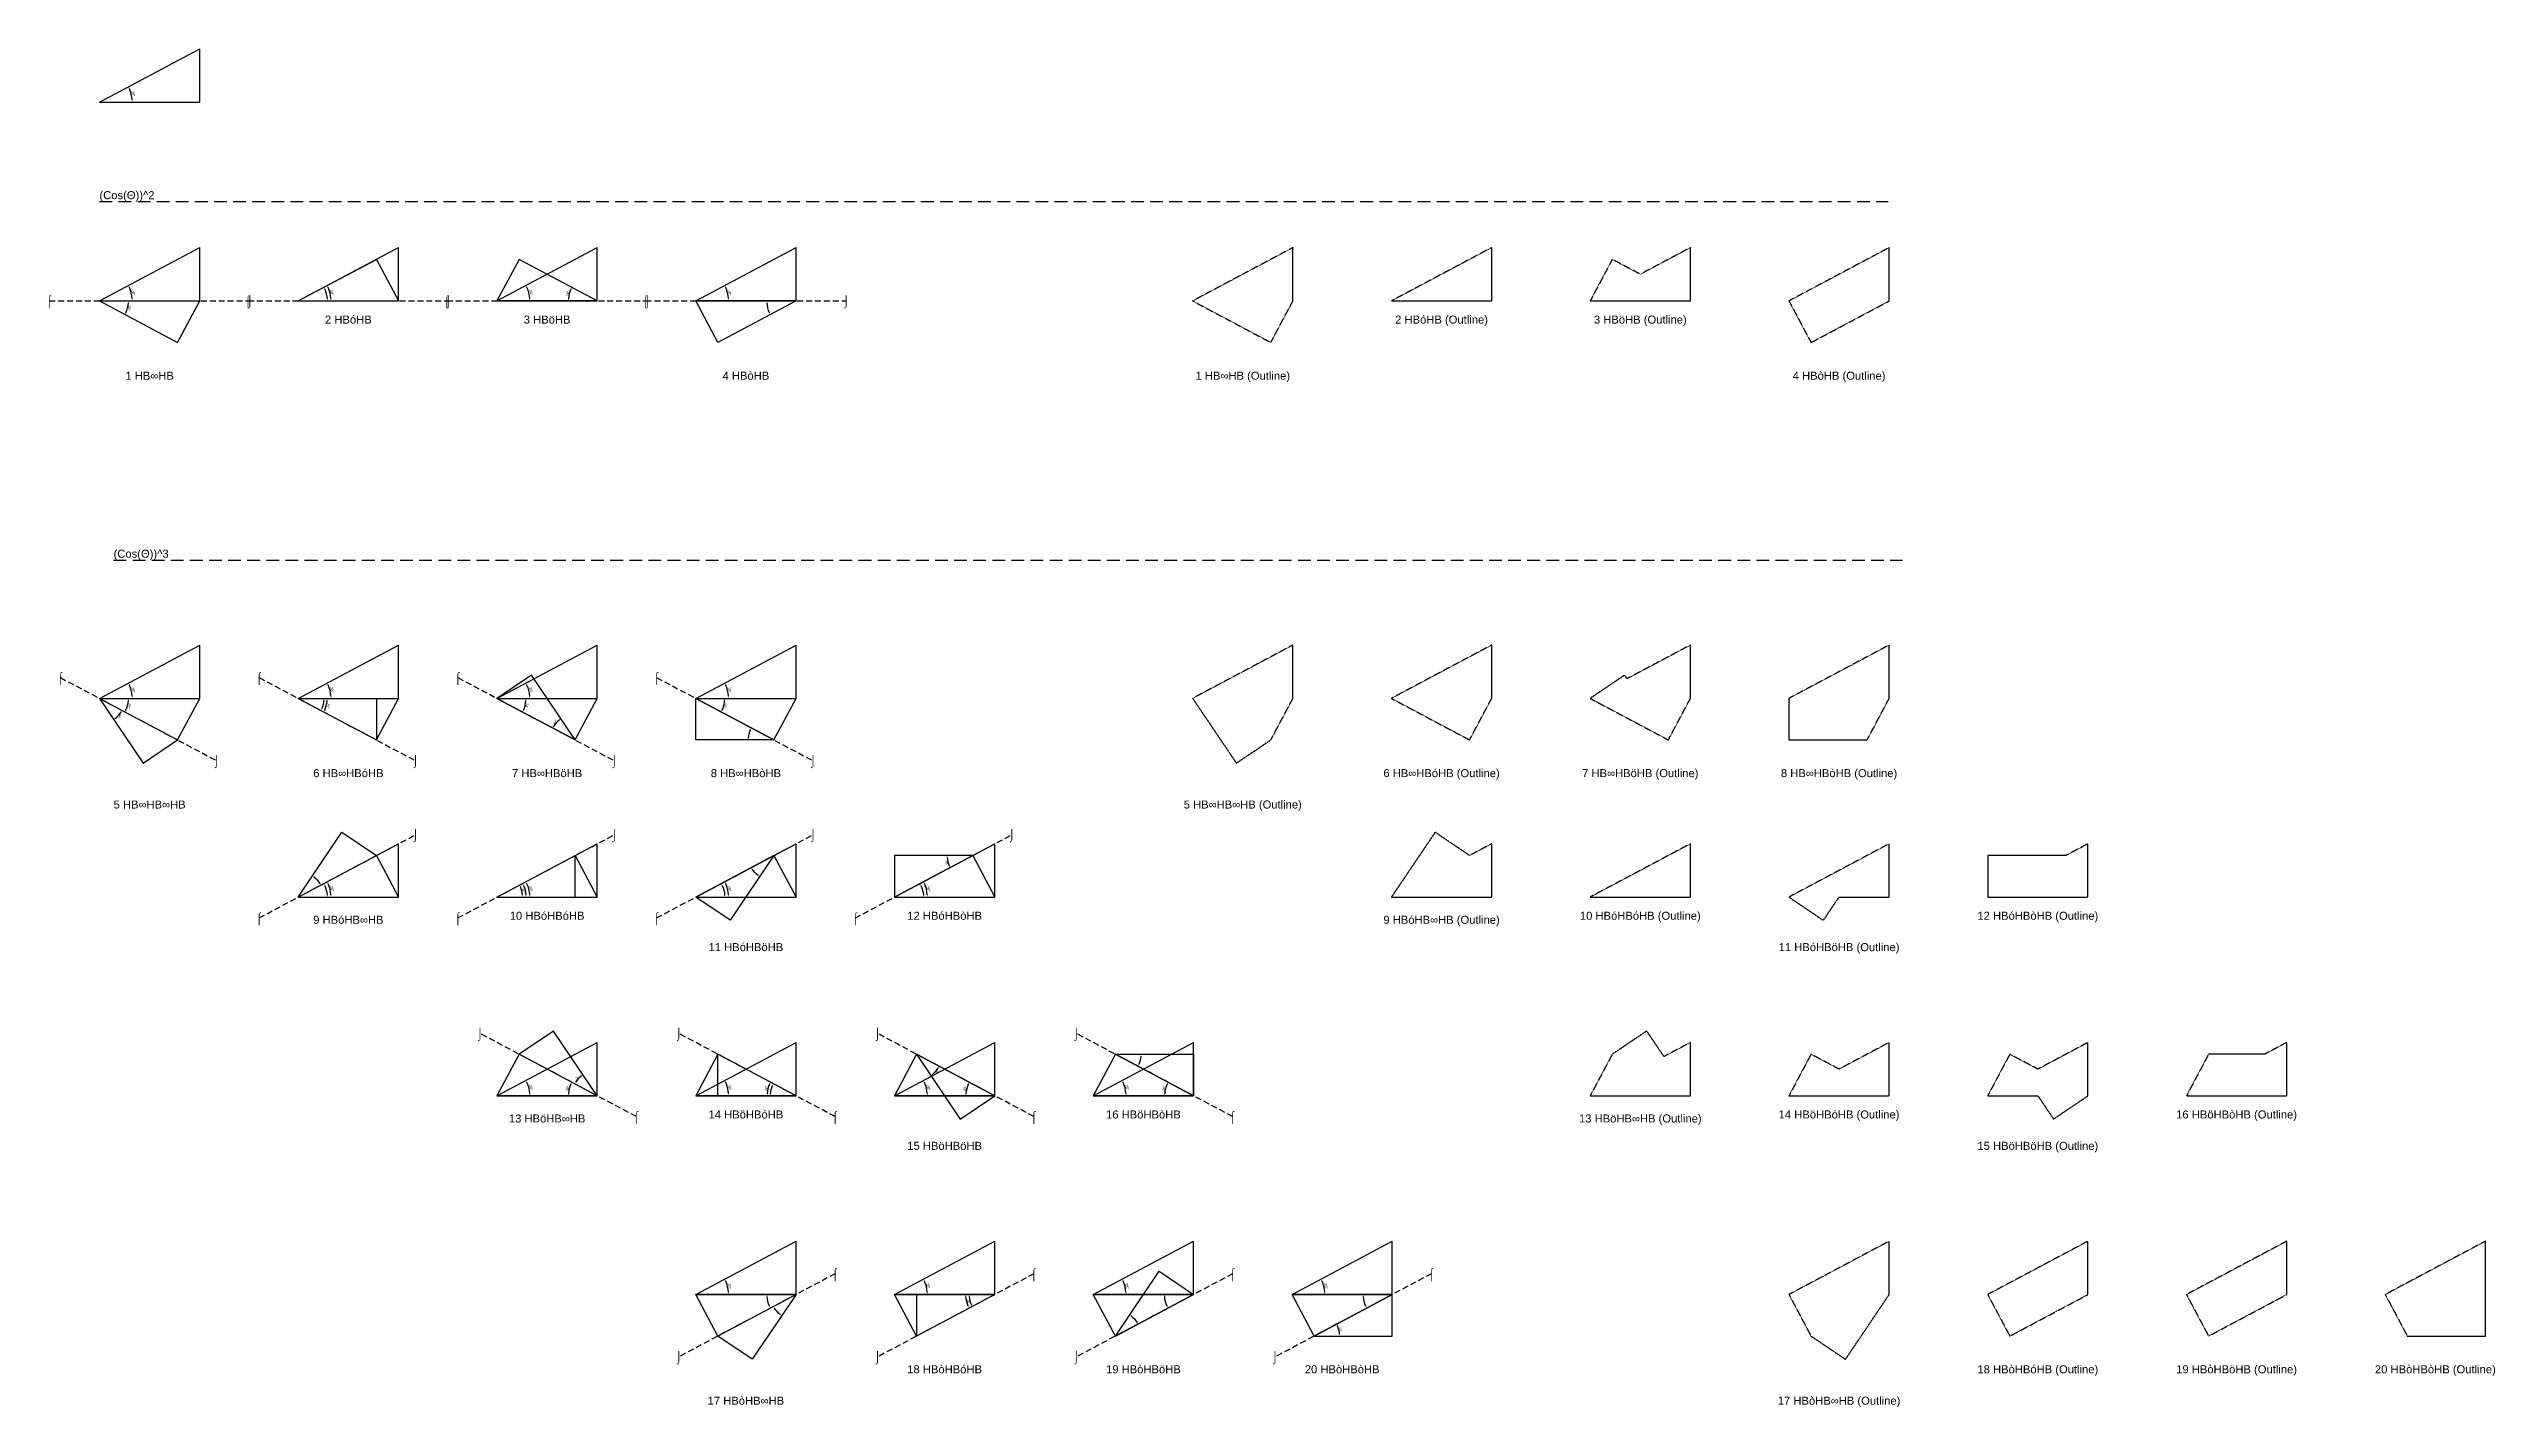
# Model space of a CAD drawing. Header units: millimetres. Extents: x 123348 to 671342, y -3335564 to 24518.
# Drawn here: x 123348 to 489235, y -178678 to 24518 of the extents above; entities that cross this region are included whole.
import ezdxf
from ezdxf.enums import TextEntityAlignment as Align

# ---------------------------------------------------------------- set-up
doc = ezdxf.new("R2010")
doc.units = ezdxf.units.MM
doc.header["$PDMODE"] = 35
doc.linetypes.add('DASHED', pattern=[19.05, 12.7, -6.35])
for name, color, linetype in [('BASE', 170, 'Continuous'), ('HYPOTENUSE', 20, 'Continuous'), ('PERPENDICULAR', 90, 'Continuous')]:
    doc.layers.add(name, color=color, linetype=linetype)
doc.styles.add('Arial', font='arial.ttf')
doc.dimstyles.new('ISO-25', dxfattribs={"dimtxt": 250, "dimasz": 100, "dimexe": 1.25, "dimexo": 0.625, "dimgap": 100, "dimtad": 1, "dimdec": 0, "dimtxsty": 'Arial', "dimcen": 2.5, "dimadec": 0, "dimazin": 0, "dimtfac": 1, "dimtdec": 0, "dimtmove": 0, "dimatfit": 3, "dimfxl": 1, "dimarcsym": 0})

msp = doc.modelspace()

# ---------------------------------------------------------------- texts
at = {"linetype": 'DASHED', "ltscale": 100, "style": 'Arial'}
for s, p in [('(Cos(Θ))^ 2', (130908, 1677)), ('(Cos(Θ))^ 3', (133020, -51965))]:
    msp.add_text(s, height=1200, dxfattribs=at).set_placement(p, align=Align.BOTTOM_LEFT)
for s, p in [('⌠', (123408, -13188)), ('⌠', (153138, -13188)), ('⌡', (153408, -13188)), ('⌠', (182868, -13188)), ('⌡', (183138, -13188)), ('⌠', (212598, -13188)), ('⌡', (212868, -13188)), ('⌡', (242598, -13188)), ('2 HBóHB', (168138, -15979)), ('3 HBöHB', (197868, -15979)), ('2 HBóHB (Outline)', (331652, -15979)), ('3 HBöHB (Outline)', (361382, -15979)), ('1 HB∞HB', (138408, -24373)), ('4 HBòHB', (227598, -24373)), ('1 HB∞HB (Outline)', (301923, -24373)), ('4 HBòHB (Outline)', (391112, -24373)), ('⌠', (125061, -69539)), ('⌠', (154791, -69539)), ('⌠', (184521, -69539)), ('⌠', (214251, -69539)), ('⌡', (148449, -81974)), ('6 HB∞HBóHB', (168138, -83833)), ('⌡', (178179, -81974)), ('7 HB∞HBöHB', (197868, -83833)), ('⌡', (207909, -81974)), ('8 HB∞HBòHB', (227598, -83833)), ('⌡', (237639, -81974)), ('6 HB∞HBóHB (Outline)', (331652, -83833)), ('7 HB∞HBöHB (Outline)', (361382, -83833)), ('8 HB∞HBòHB (Outline)', (391112, -83833)), ('5 HB∞HB∞HB', (138408, -88527)), ('5 HB∞HB∞HB (Outline)', (301923, -88527)), ('⌡', (178179, -93051)), ('⌡', (207909, -93051)), ('⌡', (237639, -93051)), ('⌡', (267368, -93051)), ('⌠', (154791, -105487)), ('9 HBóHB∞HB', (168138, -105771)), ('⌠', (184521, -105487)), ('10 HBóHBóHB', (197868, -105169)), ('⌠', (214251, -105487)), ('⌠', (243981, -105487)), ('12 HBóHBòHB', (257328, -105169)), ('9 HBóHB∞HB (Outline)', (331652, -105771)), ('10 HBóHBóHB (Outline)', (361382, -105169)), ('12 HBóHBòHB (Outline)', (420842, -105169)), ('11 HBóHBöHB', (227598, -109863)), ('11 HBóHBöHB (Outline)', (391112, -109863)), ('⌡', (187827, -122781)), ('⌡', (217557, -122781)), ('⌡', (247287, -122781)), ('⌡', (277017, -122781)), ('13 HBöHB∞HB', (197868, -135501)), ('⌠', (211215, -135217)), ('14 HBöHBóHB', (227598, -134899)), ('⌠', (240945, -135217)), ('⌠', (270675, -135217)), ('16 HBöHBòHB', (287058, -134899)), ('⌠', (300405, -135217)), ('13 HBöHB∞HB (Outline)', (361382, -135501)), ('14 HBöHBóHB (Outline)', (391112, -134899)), ('16 HBöHBòHB (Outline)', (450572, -134899)), ('15 HBöHBöHB', (257328, -139593)), ('15 HBöHBöHB (Outline)', (420842, -139593)), ('⌠', (240945, -158729)), ('⌠', (270675, -158729)), ('⌠', (300405, -158729)), ('⌠', (330134, -158729)), ('⌡', (217557, -171164)), ('⌡', (247287, -171164)), ('⌡', (277017, -171164)), ('⌡', (306747, -171164)), ('18 HBòHBóHB', (257328, -173023)), ('19 HBòHBöHB', (287058, -173023)), ('20 HBòHBòHB', (316787, -173023)), ('18 HBòHBóHB (Outline)', (420842, -173023)), ('19 HBòHBöHB (Outline)', (450572, -173023)), ('20 HBòHBòHB (Outline)', (480302, -173023)), ('17 HBòHB∞HB', (227598, -177717)), ('17 HBòHB∞HB (Outline)', (391112, -177717))]:
    msp.add_text(s, height=1200, dxfattribs=at).set_placement(p, align=Align.MIDDLE_CENTER)

# ---------------------------------------------------------------- blocks, each defined once
blk = doc.blocks.new('*D2')
at = {"color": 0, "lineweight": -2, "ltscale": 100, "transparency": 16777216}
blk.add_arc((0, 0), 4906, 4.08845, 23.91155, dxfattribs=at)
at = {"color": 0, "ltscale": 100, "transparency": 16777216}
for points in [[(4432, 1963), (4537, 2014), (4332, 2303)], [(4952, 352), (4835, 348), (4906, 0)]]:
    blk.add_solid(points, dxfattribs=at)
at = {"layer": 'Defpoints', "color": 0, "ltscale": 100, "transparency": 16777216}
for p in [(15000, 7976), (0, 0), (0, 0), (4841, 796), (15000, 0)]:
    blk.add_point(p, dxfattribs=at)
at = {"color": 0, "ltscale": 100, "transparency": 16777216, "insert": (5055, 1260), "char_height": 400, "attachment_point": 5, "rotation": 284, "style": 'Arial'}
blk.add_mtext('28°', dxfattribs=at)
blk = doc.blocks.new('GTN')
at = {"layer": 'BASE'}
blk.add_line((0, 0), (15000, 0), dxfattribs=at)
at = {"layer": 'HYPOTENUSE'}
blk.add_line((0, 0), (15000, 7975.6), dxfattribs=at)
at = {"layer": 'PERPENDICULAR'}
blk.add_line((15000, 0), (15000, 7975.6), dxfattribs=at)
at = {"color": 4, "ltscale": 100}
dim = blk.add_angular_dim_2l(base=(4841, 795.6), line1=((0, 0), (15000, 0)), line2=((0, 0), (15000, 7975.6)), dimstyle='ISO-25', override={"dimtxt": 400, "dimasz": 350, "dimgap": 100}, dxfattribs=at)
dim.commit()
dim.dimension.update_dxf_attribs({"geometry": '*D2', "text_midpoint": (5055.4, 1260.5)})

# ---------------------------------------------------------------- linework, layer by layer
at = {"linetype": 'DASHED', "ltscale": 150}
for p, q in [((130908, 1677), (398477, 1677)), ((133020, -51965), (400590, -51965))]:
    msp.add_line(p, q, dxfattribs=at)
at = {"linetype": 'DASHED', "ltscale": 70}
for p, q in [((123408, -13188), (153408, -13188)), ((153138, -13188), (183138, -13188)), ((182868, -13188), (212868, -13188)), ((212598, -13188), (242598, -13188)), ((125061, -69539), (148449, -81974)), ((154791, -69539), (178179, -81974)), ((184521, -69539), (207909, -81974)), ((214251, -69539), (237639, -81974)), ((154791, -105487), (178179, -93051)), ((184521, -105487), (207909, -93051)), ((214251, -105487), (237639, -93051)), ((243981, -105487), (267368, -93051)), ((211215, -135217), (187827, -122781)), ((240945, -135217), (217557, -122781)), ((270675, -135217), (247287, -122781)), ((300405, -135217), (277017, -122781)), ((240945, -158729), (217557, -171164)), ((270675, -158729), (247287, -171164)), ((300405, -158729), (277017, -171164)), ((330134, -158729), (306747, -171164))]:
    msp.add_line(p, q, dxfattribs=at)
at = {"linetype": 'DASHED'}
for points in [[(309423, -13188), (309423, -5212), (294423, -13188), (306116, -19406)], [(339152, -13188), (339152, -5212), (324152, -13188)], [(368882, -13188), (368882, -5212), (361382, -9200), (357188, -6970), (353882, -13188)], [(386918, -19406), (398612, -13188), (398612, -5212), (383612, -13188)], [(309423, -64672), (294423, -72648), (300962, -82342), (306116, -78866), (309423, -72648)], [(335846, -78866), (339152, -72648), (339152, -64672), (324152, -72648)], [(365576, -78866), (368882, -72648), (368882, -64672), (359403, -69713), (359037, -69171), (353882, -72648)], [(398612, -64672), (383612, -72648), (383612, -78866), (395306, -78866), (398612, -72648)], [(339152, -102378), (339152, -94402), (335846, -96160), (330692, -92683), (324152, -102378)], [(353882, -102378), (368882, -102378), (368882, -94402)], [(388767, -105855), (391112, -102378), (398612, -102378), (398612, -94402), (383612, -102378)], [(428342, -102378), (428342, -94402), (425036, -96160), (413342, -96160), (413342, -102378)], [(368882, -132108), (368882, -124132), (364923, -126237), (362343, -122413), (357188, -125890), (353882, -132108)], [(386918, -125890), (383612, -132108), (398612, -132108), (398612, -124132), (391112, -128120)], [(416648, -125890), (413342, -132108), (420842, -132108), (423188, -135585), (428342, -132108), (428342, -124132), (420842, -128120)], [(458072, -132108), (458072, -124132), (454766, -125890), (446378, -125890), (443072, -132108)], [(398612, -153862), (383612, -161838), (386918, -168055), (392073, -171532), (398612, -161838)], [(416648, -168055), (428342, -161838), (428342, -153862), (413342, -161838)], [(446378, -168055), (458072, -161838), (458072, -153862), (443072, -161838)], [(487802, -153862), (472802, -161838), (476108, -168055), (487802, -168055)]]:
    msp.add_lwpolyline(points, close=True, dxfattribs=at)

# ---------------------------------------------------------------- block references
for p in [(130908, 16542), (130908, -13188), (160638, -13188), (190368, -13188), (220098, -13188), (130908, -72648), (160638, -72648), (190368, -72648), (220098, -72648), (160638, -102378), (190368, -102378), (220098, -102378), (249828, -102378), (190368, -132108), (220098, -132108), (249828, -132108), (279558, -132108), (220098, -161838), (249828, -161838), (279558, -161838), (309287, -161838)]:
    msp.add_blockref('GTN', p, dxfattribs=at)
at = {"linetype": 'DASHED', "ltscale": 100}
for p, xscale, yscale, zscale, rotation in [((130908, -13188), 0.882947592858927, 0.882947592858927, 0.882947592858927, 331.9999999999999), ((160638, -13188), -0.882947592858929, 0.882947592858929, 0.882947592858929, 208), ((205368, -13188), 0.882947592858929, 0.882947592858929, 0.882947592858929, 151.9999999999999), ((235098, -13188), -0.882947592858929, 0.882947592858929, 0.882947592858929, 27.99999999999998), ((130908, -72648), 0.882947592858927, 0.882947592858927, 0.882947592858927, 331.9999999999999), ((130908, -72648), 0.779596451735373, 0.779596451735373, 0.779596451735373, 303.9999999999999), ((160638, -72648), 0.882947592858927, 0.882947592858927, 0.882947592858927, 331.9999999999999), ((190368, -72648), 0.882947592858927, 0.882947592858927, 0.882947592858927, 331.9999999999999), ((202062, -78866), 0.779596451735375, 0.779596451735375, 0.779596451735375, 123.9999999999999), ((220098, -72648), 0.882947592858927, 0.882947592858927, 0.882947592858927, 331.9999999999999), ((160638, -72648), -0.779596451735375, 0.7795964517353748, 0.779596451735375, 180), ((160638, -102378), -0.779596451735377, 0.779596451735377, 0.7795964517353771, 236.0000000000001), ((231792, -96160), -0.779596451735377, 0.779596451735377, 0.7795964517353771, 56.00000000000004), ((160638, -102378), -0.882947592858929, 0.882947592858929, 0.882947592858929, 208), ((190368, -102378), -0.882947592858929, 0.882947592858929, 0.882947592858929, 208), ((220098, -102378), -0.882947592858929, 0.882947592858929, 0.882947592858929, 208), ((249828, -102378), -0.882947592858929, 0.882947592858929, 0.882947592858929, 208), ((261522, -96160), 0.7795964517353771, 0.7795964517353771, 0.7795964517353771, 180), ((205368, -132108), 0.7795964517353771, 0.7795964517353771, 0.7795964517353771, 123.9999999999998), ((253134, -125890), 0.7795964517353771, 0.7795964517353771, 0.7795964517353771, 303.9999999999999), ((205368, -132108), 0.882947592858929, 0.882947592858929, 0.882947592858929, 151.9999999999999), ((235098, -132108), 0.882947592858929, 0.882947592858929, 0.882947592858929, 151.9999999999999), ((264828, -132108), 0.882947592858929, 0.882947592858929, 0.882947592858929, 151.9999999999999), ((294558, -132108), 0.882947592858929, 0.882947592858929, 0.882947592858929, 151.9999999999999), ((282864, -125890), -0.7795964517353771, 0.7795964517353771, 0.7795964517353771, 180), ((235098, -161838), -0.882947592858929, 0.882947592858929, 0.882947592858929, 27.99999999999998), ((264828, -161838), -0.882947592858929, 0.882947592858929, 0.882947592858929, 27.99999999999998), ((294558, -161838), -0.882947592858929, 0.882947592858929, 0.882947592858929, 27.99999999999998), ((324287, -161838), -0.882947592858929, 0.882947592858929, 0.882947592858929, 27.99999999999998), ((235098, -161838), -0.7795964517353748, 0.7795964517353748, 0.779596451735375, 56.00000000000004), ((282864, -168055), -0.779596451735377, 0.779596451735377, 0.7795964517353771, 236.0000000000001), ((264828, -161838), 0.7795964517353771, 0.7795964517353771, 0.7795964517353771, 180)]:
    msp.add_blockref('GTN', p, dxfattribs=dict(at, xscale=xscale, yscale=yscale, zscale=zscale, rotation=rotation))
for p, xscale, yscale, zscale in [((231792, -78866), -0.779596451735375, 0.7795964517353748, 0.779596451735375), ((190368, -102378), 0.7795964517353771, 0.7795964517353771, 0.7795964517353771), ((235098, -132108), -0.7795964517353771, 0.7795964517353771, 0.7795964517353771), ((312594, -168055), 0.7795964517353771, 0.7795964517353771, 0.7795964517353771)]:
    msp.add_blockref('GTN', p, dxfattribs=dict(at, xscale=xscale, yscale=yscale, zscale=zscale))

msp.set_redraw_order([(e.dxf.handle, doc.entitydb.next_handle()) for e in msp.query("TEXT MTEXT ATTDEF DIMENSION ARC_DIMENSION")])  # texts and dimensions are drawn at this point

doc.saveas('drawing.dxf')
